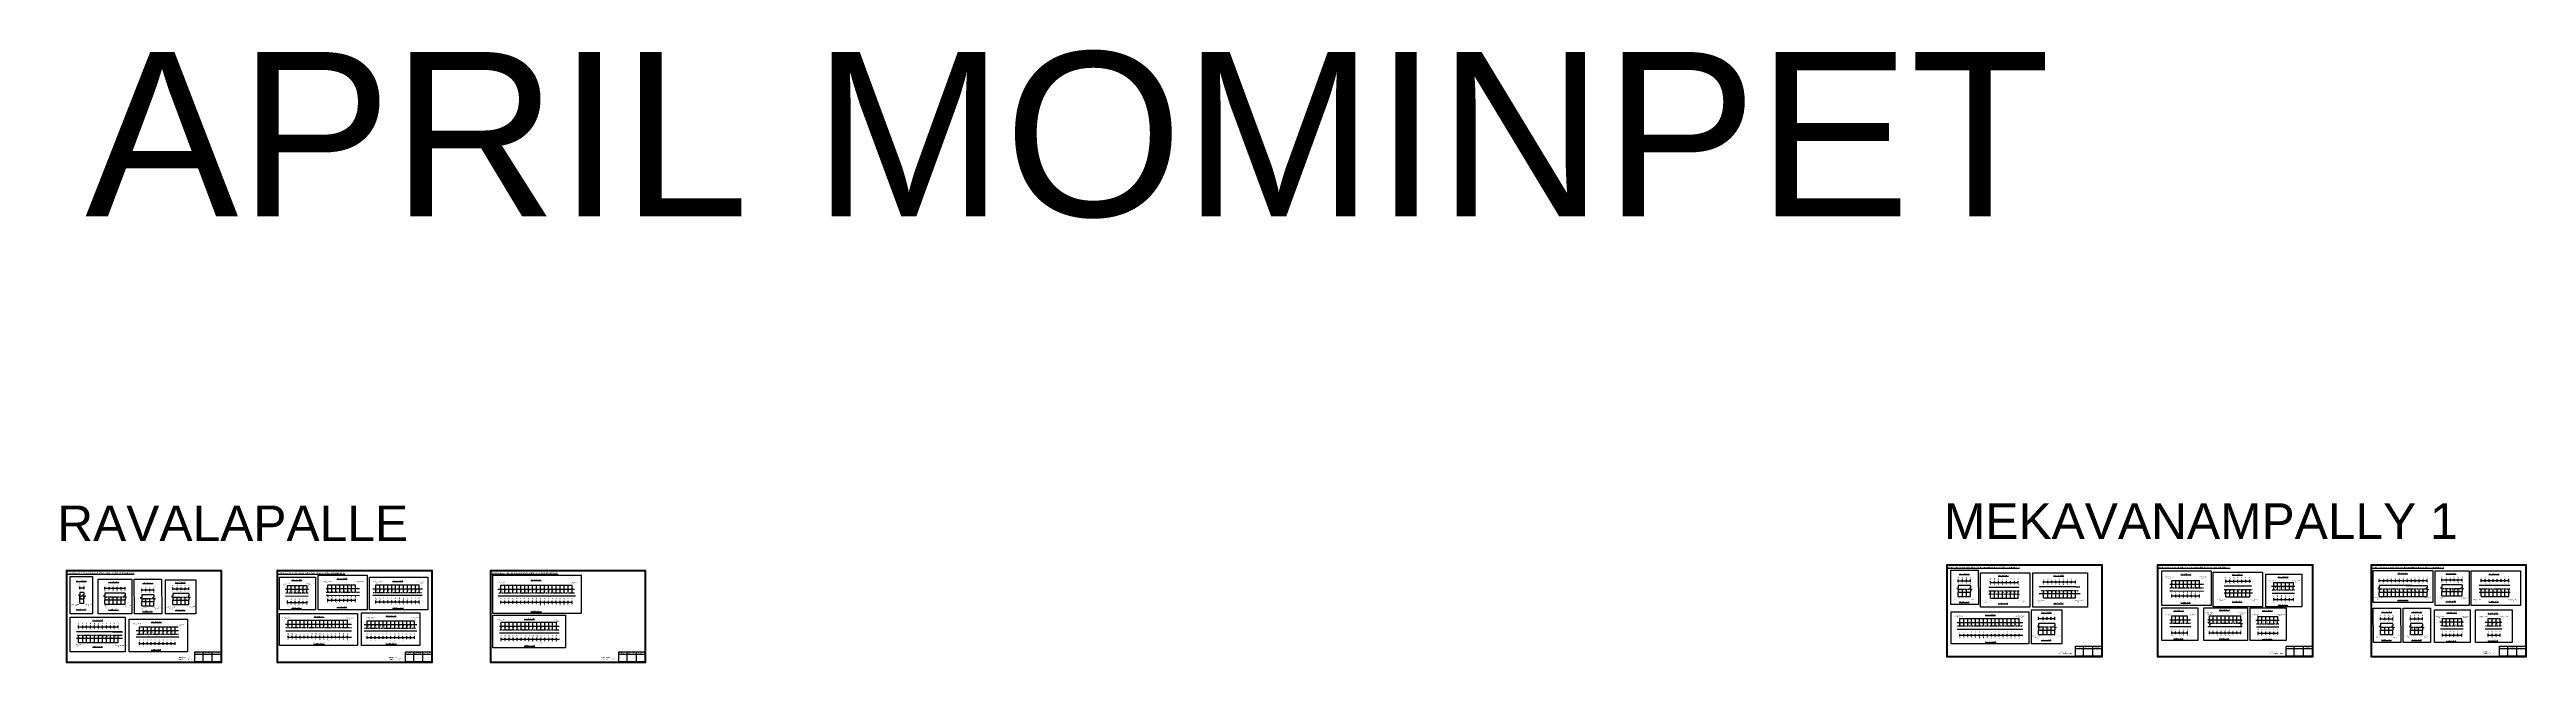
# Model space of a CAD drawing. Header units: inches. Extents: x -117 to 51867, y -12715 to 3423.
# Drawn here: x -30 to 8501, y -30 to 2118 of the extents above; entities that cross this region are included whole.
import ezdxf

# ---------------------------------------------------------------- set-up
doc = ezdxf.new("R2010")
doc.units = ezdxf.units.IN
doc.header["$MEASUREMENT"] = 0
doc.linetypes.add('DASHED2', pattern=[0.375, 0.25, -0.125])
doc.layers.add('PDF_Geometry', color=7, linetype='Continuous')
doc.layers.add('PDF_Text', color=5, linetype='Continuous')
doc.styles.add('PDF Arial', font='arial.ttf')
doc.styles.get("Standard").update_dxf_attribs({"font": 'arial.ttf'})

msp = doc.modelspace()

# ---------------------------------------------------------------- linework, layer by layer
at = {"color": 217, "true_color": 0x93278f}
for p, q in [((74.1, 260.7), (74.1, 269.2)), ((74.1, 265), (88.7, 265)), ((88.7, 260.7), (88.7, 269.2)), ((160.3, 258.9), (160.3, 267.5)), ((160.3, 263.2), (230.1, 263.2)), ((175.7, 258.9), (175.7, 267.5)), ((189.3, 258.9), (189.3, 267.5)), ((202.9, 258.9), (202.9, 267.5)), ((216.5, 258.9), (216.5, 267.5)), ((230.1, 258.9), (230.1, 267.5)), ((287.4, 253.2), (287.4, 261.8)), ((287.4, 257.5), (329.2, 257.5)), ((302, 253.2), (302, 261.8)), ((315.6, 253.2), (315.6, 261.8)), ((329.2, 253.2), (329.2, 261.8)), ((394.1, 257.6), (394.1, 266.2)), ((394.1, 261.9), (450.3, 261.9)), ((409.5, 257.6), (409.5, 266.2)), ((423.1, 257.6), (423.1, 266.2)), ((436.7, 257.6), (436.7, 266.2)), ((450.3, 257.6), (450.3, 266.2)), ((6543.8, 285.1), (6543.8, 293.7)), ((6543.8, 289.4), (6585.6, 289.4)), ((6558.4, 285.1), (6558.4, 293.7)), ((6572, 285.1), (6572, 293.7)), ((6585.6, 285.1), (6585.6, 293.7)), ((6655, 279.3), (6655, 287.8)), ((6655, 283.5), (6750.4, 283.6)), ((6668.6, 279.3), (6668.6, 287.8)), ((6682.2, 279.3), (6682.2, 287.8)), ((6695.8, 279.3), (6695.8, 287.8)), ((6709.6, 279.3), (6709.6, 287.8)), ((6723.2, 279.3), (6723.2, 287.8)), ((6736.8, 279.3), (6736.8, 287.8)), ((6750.4, 279.3), (6750.4, 287.8)), ((6837.3, 280.8), (6837.3, 289.4)), ((6837.3, 285.1), (6947.2, 285.1)), ((6852, 280.8), (6852, 289.4)), ((6865.6, 280.8), (6865.6, 289.4)), ((6879.2, 280.8), (6879.2, 289.4)), ((6892.8, 280.8), (6892.8, 289.4)), ((6906.4, 280.8), (6906.4, 289.4)), ((6920, 280.8), (6920, 289.4)), ((6933.6, 280.8), (6933.6, 289.4)), ((6947.2, 280.8), (6947.2, 289.4)), ((7465.4, 283.5), (7465.4, 292)), ((7465.4, 287.8), (7551.8, 287.5)), ((7479, 283.5), (7479, 292)), ((7492.6, 283.5), (7492.6, 292)), ((7506.2, 283.5), (7506.2, 292)), ((7520.1, 283.5), (7520.1, 292)), ((7533.7, 283.5), (7533.7, 292)), ((7547.3, 283.5), (7547.3, 292)), ((7993.5, 285.5), (7993.5, 294.1)), ((7993.5, 289.8), (8158.5, 289.8)), ((8008.9, 285.5), (8008.9, 294.1)), ((8022.5, 285.5), (8022.5, 294.1)), ((8036.1, 285.5), (8036.1, 294.1)), ((8049.7, 285.5), (8049.7, 294.1)), ((8063.3, 285.5), (8063.3, 294.1)), ((8076.9, 285.5), (8076.9, 294.1)), ((8090.5, 285.5), (8090.5, 294.1)), ((8104.1, 285.5), (8104.1, 294.1)), ((8117.7, 285.5), (8117.7, 294.1)), ((8131.3, 285.5), (8131.3, 294.1)), ((8144.9, 285.5), (8144.9, 294.1)), ((8158.5, 285.5), (8158.5, 294.1)), ((8209.4, 287.7), (8209.4, 296.2)), ((8209.4, 291.9), (8279.2, 291.9)), ((8224.8, 287.7), (8224.8, 296.2)), ((8238.4, 287.7), (8238.4, 296.2)), ((8252, 287.7), (8252, 296.2)), ((8265.6, 287.7), (8265.6, 296.2)), ((8279.2, 287.7), (8279.2, 296.2)), ((8344.6, 285.6), (8344.6, 294.2)), ((8344.6, 289.9), (8440.1, 290)), ((8358.2, 285.6), (8358.2, 294.2)), ((8371.8, 285.6), (8371.8, 294.2)), ((8385.4, 285.6), (8385.4, 294.2)), ((8399.3, 285.6), (8399.3, 294.2)), ((8412.9, 285.6), (8412.9, 294.2)), ((8426.5, 285.6), (8426.5, 294.2)), ((8440.1, 285.6), (8440.1, 294.2)), ((789.8, 210.9), (789.8, 219.5)), ((789.8, 214.8), (856.7, 214.8)), ((802.3, 210.6), (802.3, 219.1)), ((815.9, 210.6), (815.9, 219.1)), ((829.5, 210.6), (829.5, 219.1)), ((843.1, 210.6), (843.1, 219.1)), ((856.7, 210.6), (856.7, 219.1)), ((928.6, 218.2), (928.6, 226.8)), ((928.6, 222.5), (1024, 222.6)), ((942.2, 218.2), (942.2, 226.8)), ((955.8, 218.2), (955.8, 226.8)), ((969.4, 218.2), (969.4, 226.8)), ((983.2, 218.2), (983.2, 226.8)), ((996.8, 218.2), (996.8, 226.8)), ((1010.4, 218.2), (1010.4, 226.8)), ((1024, 218.2), (1024, 226.8)), ((1093.9, 212.4), (1093.9, 221)), ((1093.9, 216.7), (1243.5, 216.7)), ((1107.5, 212.4), (1107.5, 221)), ((1121.1, 212.4), (1121.1, 221)), ((1134.7, 212.4), (1134.7, 221)), ((1148.3, 212.4), (1148.3, 221)), ((1161.9, 212.4), (1161.9, 221)), ((1175.5, 212.4), (1175.5, 221)), ((1189.1, 212.4), (1189.1, 221)), ((1202.7, 212.4), (1202.7, 221)), ((1216.3, 212.4), (1216.3, 221)), ((1229.9, 212.4), (1229.9, 221)), ((1243.5, 212.4), (1243.5, 221)), ((1524.8, 211.2), (1524.8, 219.8)), ((1524.8, 215.5), (1769.6, 215.6)), ((1538.4, 211.2), (1538.4, 219.8)), ((1552, 211.2), (1552, 219.8)), ((1565.6, 211.2), (1565.6, 219.8)), ((1579.2, 211.2), (1579.2, 219.8)), ((1592.8, 211.2), (1592.8, 219.8)), ((1606.4, 211.2), (1606.4, 219.8)), ((1620, 211.2), (1620, 219.8)), ((1633.6, 211.2), (1633.6, 219.8)), ((1647.2, 211.2), (1647.2, 219.8)), ((1660.8, 211.2), (1660.8, 219.8)), ((1674.4, 211.2), (1674.4, 219.8)), ((1688, 211.2), (1688, 219.8)), ((1701.6, 211.2), (1701.6, 219.8)), ((1715.2, 211.2), (1715.2, 219.8)), ((1728.8, 211.2), (1728.8, 219.8)), ((1742.4, 211.2), (1742.4, 219.8)), ((1756, 211.2), (1756, 219.8)), ((1769.6, 211.2), (1769.6, 219.8)), ((7278.8, 233.2), (7278.8, 241.7)), ((7278.8, 237.4), (7374.2, 237.5)), ((7292.4, 233.2), (7292.4, 241.7)), ((7306, 233.2), (7306, 241.7)), ((7319.6, 233.2), (7319.6, 241.7)), ((7333.4, 233.2), (7333.4, 241.7)), ((7347, 233.2), (7347, 241.7)), ((7360.6, 233.2), (7360.6, 241.7)), ((7374.2, 233.2), (7374.2, 241.7)), ((7630.9, 221), (7630.9, 229.6)), ((7630.9, 224.9), (7697.8, 224.9)), ((7643.4, 220.7), (7643.4, 229.2)), ((7657, 220.7), (7657, 229.2)), ((7670.6, 220.7), (7670.6, 229.2)), ((7684.2, 220.7), (7684.2, 229.2)), ((7697.8, 220.7), (7697.8, 229.2)), ((69.6, 126.5), (69.6, 135.1)), ((69.6, 130.8), (206.8, 130.9)), ((84.2, 126.5), (84.2, 135.1)), ((97.8, 126.5), (97.8, 135.1)), ((111.4, 126.5), (111.4, 135.1)), ((125, 126.5), (125, 135.1)), ((138.6, 126.5), (138.6, 135.1)), ((152.2, 126.5), (152.2, 135.1)), ((165.8, 126.5), (165.8, 135.1)), ((179.4, 126.5), (179.4, 135.1)), ((193, 126.5), (193, 135.1)), ((206.8, 126.9), (206.8, 135.4)), ((792, 91), (792, 99.6)), ((792.1, 95.3), (1009.7, 95.3)), ((805.7, 91), (805.7, 99.6)), ((819.3, 91), (819.3, 99.6)), ((832.9, 91), (832.9, 99.6)), ((846.5, 91), (846.5, 99.6)), ((860.1, 91), (860.1, 99.6)), ((873.7, 91), (873.7, 99.6)), ((887.3, 91), (887.3, 99.6)), ((900.9, 91), (900.9, 99.6)), ((914.5, 91), (914.5, 99.6)), ((928.1, 91), (928.1, 99.6)), ((941.7, 91), (941.7, 99.6)), ((955.3, 91), (955.3, 99.6)), ((968.9, 91), (968.9, 99.6)), ((982.5, 91), (982.5, 99.6)), ((996.1, 91), (996.1, 99.6)), ((1064.1, 89.5), (1064.1, 98.1)), ((1064.1, 93.8), (1227.3, 93.8)), ((1077.7, 89.5), (1077.7, 98.1)), ((1091.3, 89.5), (1091.3, 98.1)), ((1104.9, 89.5), (1104.9, 98.1)), ((1118.5, 89.5), (1118.5, 98.1)), ((1132.1, 89.5), (1132.1, 98.1)), ((1145.7, 89.5), (1145.7, 98.1)), ((1159.3, 89.5), (1159.3, 98.1)), ((1172.9, 89.5), (1172.9, 98.1)), ((1186.5, 89.5), (1186.5, 98.1)), ((1200.1, 89.5), (1200.1, 98.1)), ((1213.7, 89.5), (1213.7, 98.1)), ((1227.3, 89.5), (1227.3, 98.1)), ((1525.8, 84), (1525.8, 92.6)), ((1525.8, 88.3), (1726.8, 88.4)), ((1539.5, 84), (1539.5, 92.6)), ((1553.1, 84), (1553.1, 92.6)), ((1566.7, 84), (1566.7, 92.6)), ((1580.3, 84), (1580.3, 92.6)), ((1593.9, 84), (1593.9, 92.6)), ((1607.5, 84), (1607.5, 92.6)), ((1621.1, 84), (1621.1, 92.6)), ((1634.7, 84), (1634.7, 92.6)), ((1648.3, 84), (1648.3, 92.6)), ((1661.9, 84), (1661.9, 92.6)), ((1675.5, 84), (1675.5, 92.6)), ((1689.1, 84), (1689.1, 92.6)), ((1702.7, 84), (1702.7, 92.6)), ((1716.3, 84), (1716.3, 92.6)), ((6548.8, 97), (6548.8, 105.6)), ((6548.9, 101.3), (6766.5, 101.3)), ((6562.5, 97), (6562.5, 105.6)), ((6576.1, 97), (6576.1, 105.6)), ((6589.7, 97), (6589.7, 105.6)), ((6603.3, 97), (6603.3, 105.6)), ((6616.9, 97), (6616.9, 105.6)), ((6630.5, 97), (6630.5, 105.6)), ((6644.1, 97), (6644.1, 105.6)), ((6657.7, 97), (6657.7, 105.6)), ((6671.3, 97), (6671.3, 105.6)), ((6684.9, 97), (6684.9, 105.6)), ((6698.5, 97), (6698.5, 105.6)), ((6712.1, 97), (6712.1, 105.6)), ((6725.7, 97), (6725.7, 105.6)), ((6739.3, 97), (6739.3, 105.6)), ((6752.9, 97), (6752.9, 105.6)), ((6820.5, 154.7), (6820.5, 163.3)), ((6820.5, 159), (6876.7, 159)), ((6835.9, 154.7), (6835.9, 163.3)), ((6849.5, 154.7), (6849.5, 163.3)), ((6863.1, 154.7), (6863.1, 163.3)), ((6876.7, 154.7), (6876.7, 163.3)), ((7279.3, 106.2), (7279.3, 114.7)), ((7279.3, 110.4), (7333.1, 110.4)), ((7292.3, 106.2), (7292.3, 114.7)), ((7305.9, 106.2), (7305.9, 114.7)), ((7319.5, 106.2), (7319.5, 114.7)), ((7333.1, 106.2), (7333.1, 114.7)), ((7408.4, 106.2), (7408.4, 114.7)), ((7408.4, 110.4), (7517.2, 110.4)), ((7422, 106.2), (7422, 114.7)), ((7435.6, 106.2), (7435.6, 114.7)), ((7449.2, 106.2), (7449.2, 114.7)), ((7462.8, 106.2), (7462.8, 114.7)), ((7476.4, 106.2), (7476.4, 114.7)), ((7490, 106.2), (7490, 114.7)), ((7503.6, 106.2), (7503.6, 114.7)), ((7517.2, 106.2), (7517.2, 114.7)), ((7576.8, 104.7), (7576.8, 113.2)), ((7576.8, 108.6), (7643.8, 108.6)), ((7589.4, 104.3), (7589.4, 112.8)), ((7603, 104.3), (7603, 112.8)), ((7616.6, 104.3), (7616.6, 112.8)), ((7630.2, 104.3), (7630.2, 112.8)), ((7643.8, 104.3), (7643.8, 112.8)), ((7998.4, 154.2), (7998.4, 162.8)), ((7998.4, 158.5), (8040.2, 158.5)), ((8013, 154.2), (8013, 162.8)), ((8026.6, 154.2), (8026.6, 162.8)), ((8040.2, 154.2), (8040.2, 162.8)), ((8101, 154.2), (8101, 162.8)), ((8101, 158.5), (8142.8, 158.5)), ((8115.6, 154.2), (8115.6, 162.8)), ((8129.2, 154.2), (8129.2, 162.8)), ((8142.8, 154.2), (8142.8, 162.8)), ((8211, 97.9), (8211, 106.4)), ((8211, 101.8), (8277.9, 101.8)), ((8223.5, 97.5), (8223.5, 106.1)), ((8237.1, 97.5), (8237.1, 106.1)), ((8250.7, 97.5), (8250.7, 106.1)), ((8264.3, 97.5), (8264.3, 106.1)), ((8277.9, 97.5), (8277.9, 106.1)), ((8368.7, 97.5), (8368.7, 106.1)), ((8368.7, 101.8), (8409.5, 101.8)), ((8382.3, 97.5), (8382.3, 106.1)), ((8395.9, 97.5), (8395.9, 106.1)), ((8409.5, 97.5), (8409.5, 106.1)), ((279.7, 68.8), (279.7, 77.4)), ((279.7, 73.1), (402.1, 73.1)), ((293.3, 68.8), (293.3, 77.4)), ((306.9, 68.8), (306.9, 77.4)), ((320.5, 68.8), (320.5, 77.4)), ((334.1, 68.8), (334.1, 77.4)), ((347.7, 68.8), (347.7, 77.4)), ((361.3, 68.8), (361.3, 77.4)), ((374.9, 68.8), (374.9, 77.4)), ((388.5, 68.8), (388.5, 77.4)), ((402.1, 68.8), (402.1, 77.4))]:
    msp.add_line(p, q, dxfattribs=at)
for p, q in [((862, 259.1), (781, 259.1)), ((789.8, 247.6), (789.8, 273.1)), ((802.3, 247.5), (802.3, 272.8)), ((815.9, 247.4), (815.9, 272.8)), ((829.5, 247.5), (829.5, 272.8)), ((843.1, 247.3), (843.1, 272.8)), ((856.5, 247.3), (856.7, 272.8)), ((1037.6, 261.8), (922.2, 261.8)), ((928.6, 249.9), (928.6, 275.5)), ((942.2, 249.9), (942.2, 275.5)), ((955.8, 249.9), (955.8, 275.5)), ((969.4, 249.9), (969.4, 275.5)), ((983.2, 249.9), (983.2, 275.5)), ((996.8, 249.9), (996.8, 275.5)), ((1010.4, 249.9), (1010.4, 275.5)), ((1024, 249.9), (1024, 275.5)), ((1083, 261), (1254.4, 261)), ((1093.9, 249.1), (1093.9, 274.7)), ((1107.5, 249.1), (1107.5, 274.7)), ((1121.1, 249.1), (1121.1, 274.7)), ((1134.7, 249.1), (1134.7, 274.7)), ((1148.3, 249.1), (1148.3, 274.7)), ((1161.9, 249.1), (1161.9, 274.7)), ((1175.5, 249.1), (1175.5, 274.7)), ((1189.1, 249.1), (1189.1, 274.7)), ((1202.7, 249.1), (1202.7, 274.7)), ((1216.3, 249.1), (1216.3, 274.7)), ((1229.9, 249.1), (1229.9, 274.7)), ((1243.5, 249.1), (1243.5, 274.7)), ((1514.3, 259.8), (1778.4, 259.8)), ((1524.8, 247.9), (1524.8, 273.5)), ((1538.4, 247.9), (1538.4, 273.5)), ((1552, 247.9), (1552, 273.5)), ((1565.6, 247.9), (1565.6, 273.5)), ((1579.2, 247.9), (1579.2, 273.5)), ((1592.8, 247.9), (1592.8, 273.5)), ((1606.4, 247.9), (1606.4, 273.5)), ((1620, 247.9), (1620, 273.5)), ((1633.6, 247.9), (1633.6, 273.5)), ((1647.2, 247.9), (1647.2, 273.5)), ((1660.8, 247.9), (1660.8, 273.5)), ((1674.4, 247.9), (1674.4, 273.5)), ((1688, 247.9), (1688, 273.5)), ((1701.6, 247.9), (1701.6, 273.5)), ((1715.2, 247.9), (1715.2, 273.5)), ((1728.8, 247.9), (1728.8, 273.5)), ((1742.4, 247.9), (1742.4, 273.5)), ((1756, 247.9), (1756, 273.5)), ((1769.6, 247.9), (1769.6, 273.5)), ((6585.6, 272.4), (6543.8, 272.4)), ((6558.4, 235), (6558.4, 260.5)), ((6572, 235), (6572, 260.5)), ((6753.3, 266.5), (6648.5, 266.5)), ((6948.8, 268.1), (6822.2, 268.3)), ((6837.3, 230.7), (6837.3, 256.2)), ((6852, 230.7), (6852, 256.2)), ((6865.6, 230.7), (6865.6, 256.2)), ((6879.2, 230.7), (6879.2, 256.2)), ((6892.8, 230.7), (6892.8, 256.2)), ((6906.4, 230.7), (6906.4, 256.2)), ((6920, 230.7), (6920, 256.2)), ((6933.6, 230.7), (6933.6, 256.2)), ((6947.2, 230.7), (6947.2, 256.2)), ((6948.8, 268.1), (6962.7, 268.1)), ((7387.8, 276.7), (7272.4, 276.7)), ((7278.8, 264.9), (7278.8, 290.4)), ((7292.4, 264.9), (7292.4, 290.4)), ((7306, 264.9), (7306, 290.4)), ((7319.6, 264.9), (7319.6, 290.4)), ((7333.4, 264.9), (7333.4, 290.4)), ((7347, 264.9), (7347, 290.4)), ((7360.6, 264.9), (7360.6, 290.4)), ((7374.2, 264.9), (7374.2, 290.4)), ((7554, 270.8), (7459, 270.8)), ((7465.4, 233.3), (7465.4, 258.9)), ((7479, 233.3), (7479, 258.9)), ((7492.6, 233.3), (7492.6, 258.9)), ((7506.2, 233.3), (7506.2, 258.9)), ((7520.1, 233.3), (7520.1, 258.9)), ((7533.7, 233.3), (7533.7, 258.9)), ((7547.3, 233.3), (7547.3, 258.9)), ((7703, 269.2), (7622.1, 269.2)), ((7630.9, 257.7), (7630.9, 283.2)), ((7643.4, 257.6), (7643.4, 282.9)), ((7657, 257.6), (7657, 282.9)), ((7670.6, 257.6), (7670.6, 282.9)), ((7684.2, 257.4), (7684.2, 282.9)), ((7697.5, 257.4), (7697.8, 282.9)), ((8105.3, 272.8), (7993.5, 272.8)), ((8008.9, 235.4), (8008.9, 260.9)), ((8022.5, 235.4), (8022.5, 260.9)), ((8036.1, 235.4), (8036.1, 260.9)), ((8049.7, 235.4), (8049.7, 260.9)), ((8063.3, 235.4), (8063.3, 260.9)), ((8076.9, 235.4), (8076.9, 260.9)), ((8087.8, 272.8), (8158.5, 272.8)), ((8090.5, 235.4), (8090.5, 260.9)), ((8104.1, 235.4), (8104.1, 260.9)), ((8117.7, 235.4), (8117.7, 260.9)), ((8131.3, 235.4), (8131.3, 260.9)), ((8144.9, 235.4), (8144.9, 260.9)), ((8279.2, 275), (8209.4, 275)), ((8224.8, 237.5), (8224.8, 263.1)), ((8238.4, 237.5), (8238.4, 263.1)), ((8252, 237.5), (8252, 263.1)), ((8265.6, 237.5), (8265.6, 263.1)), ((8443, 272.9), (8338.2, 272.9)), ((8344.6, 235.5), (8344.6, 261)), ((8358.2, 235.5), (8358.2, 261)), ((8371.8, 235.5), (8371.8, 261)), ((8385.4, 235.5), (8385.4, 261)), ((8399.3, 235.5), (8399.3, 261)), ((8412.9, 235.5), (8412.9, 261)), ((8426.5, 235.5), (8426.5, 261)), ((8440.1, 235.5), (8440.1, 261)), ((88.5, 249.3), (73.9, 249.3)), ((73.9, 211.9), (73.9, 237.4)), ((73.9, 226.6), (88.5, 226.6)), ((88.5, 211.9), (88.5, 237.4)), ((230.1, 246.2), (160.3, 246.2)), ((160.3, 223.5), (230.1, 223.5)), ((160.3, 208.8), (160.3, 223.5)), ((175.7, 208.8), (175.7, 234.3)), ((189.3, 208.8), (189.3, 234.3)), ((202.9, 208.8), (202.9, 234.3)), ((216.5, 208.8), (216.5, 234.3)), ((230.1, 208.8), (230.1, 223.5)), ((329.2, 240.5), (287.4, 240.5)), ((287.4, 217.8), (312.9, 217.8)), ((287.4, 203.1), (287.4, 217.8)), ((302, 203.1), (302, 228.6)), ((312.9, 217.8), (329.2, 217.8)), ((315.6, 203.1), (315.6, 228.6)), ((329.2, 203.1), (329.2, 217.8)), ((450.3, 244.9), (394.1, 244.9)), ((394.1, 222.2), (450.3, 222.2)), ((394.1, 207.5), (394.1, 222.2)), ((409.5, 207.5), (409.5, 233)), ((423.1, 207.5), (423.1, 233)), ((436.7, 207.5), (436.7, 233)), ((450.3, 207.5), (450.3, 222.2)), ((783.2, 236.9), (861, 236.5)), ((922.2, 239.1), (930.2, 239.1)), ((930.2, 239.1), (1037.6, 238.8)), ((1253.7, 238.8), (1083, 238.8)), ((1515, 237.1), (1781, 237.1)), ((6543.8, 249.7), (6569.3, 249.7)), ((6543.8, 235), (6543.8, 249.7)), ((6569.3, 249.7), (6585.6, 249.7)), ((6585.6, 235), (6585.6, 249.7)), ((6648.5, 243.9), (6656.6, 243.9)), ((6655, 229.1), (6655, 254.7)), ((6656.6, 243.9), (6754.9, 243.6)), ((6668.6, 229.1), (6668.6, 254.7)), ((6682.2, 229.1), (6682.2, 254.7)), ((6695.8, 229.1), (6695.8, 254.7)), ((6709.6, 229.1), (6709.6, 254.7)), ((6723.2, 229.1), (6723.2, 254.7)), ((6736.8, 229.1), (6736.8, 254.7)), ((6750.4, 229.1), (6750.4, 254.7)), ((6822.8, 245.4), (6948.8, 245.4)), ((6948.8, 245.4), (6963, 245.4)), ((7272.4, 254.1), (7280.4, 254.1)), ((7280.4, 254.1), (7387.8, 253.8)), ((7624.3, 247), (7702, 246.6)), ((7993.5, 250.1), (8158.5, 250.1)), ((7993.5, 235.4), (7993.5, 250.1)), ((8158.5, 235.4), (8158.5, 250.1)), ((8209.4, 252.3), (8279.2, 252.3)), ((8209.4, 237.5), (8209.4, 252.3)), ((8279.2, 237.5), (8279.2, 252.3)), ((8338.2, 250.2), (8346.3, 250.2)), ((8346.3, 250.2), (8444.6, 250)), ((220.3, 113.8), (63, 113.8)), ((63, 91.1), (95.2, 91.1)), ((69.6, 76.4), (69.6, 101.9)), ((84.2, 76.4), (84.2, 101.9)), ((95.2, 91.1), (221, 91.1)), ((97.8, 76.4), (97.8, 101.9)), ((111.4, 76.4), (111.4, 101.9)), ((125, 76.4), (125, 101.9)), ((138.6, 76.4), (138.6, 101.9)), ((152.2, 76.4), (152.2, 101.9)), ((165.8, 76.4), (165.8, 101.9)), ((179.4, 76.4), (179.4, 101.9)), ((186.3, 113.8), (221.5, 113.8)), ((193, 76.4), (193, 101.9)), ((206.6, 76.4), (206.6, 101.9)), ((268.8, 117.4), (413.6, 117.4)), ((415, 95.2), (268.8, 95.2)), ((279.7, 105.5), (279.7, 131.1)), ((293.3, 105.5), (293.3, 131.1)), ((306.9, 105.5), (306.9, 131.1)), ((320.5, 105.5), (320.5, 131.1)), ((334.1, 105.5), (334.1, 131.1)), ((347.7, 105.5), (347.7, 131.1)), ((361.3, 105.5), (361.3, 131.1)), ((374.9, 105.5), (374.9, 131.1)), ((388.5, 105.5), (388.5, 131.1)), ((402.1, 105.5), (402.1, 131.1)), ((782.9, 139.6), (1009.7, 139.6)), ((783.4, 116.9), (1009.7, 116.9)), ((792.1, 127.7), (792.1, 153.2)), ((805.7, 127.7), (805.7, 153.2)), ((819.3, 127.7), (819.3, 153.2)), ((832.9, 127.7), (832.9, 153.2)), ((846.5, 127.7), (846.5, 153.2)), ((860.1, 127.7), (860.1, 153.2)), ((873.7, 127.7), (873.7, 153.2)), ((887.3, 127.7), (887.3, 153.2)), ((900.9, 127.7), (900.9, 153.2)), ((914.5, 127.7), (914.5, 153.2)), ((928.1, 127.7), (928.1, 153.2)), ((941.7, 127.7), (941.7, 153.2)), ((955.3, 127.7), (955.3, 153.2)), ((968.9, 127.7), (968.9, 153.2)), ((982.5, 127.7), (982.5, 153.2)), ((996.1, 127.7), (996.1, 153.2)), ((1053.2, 138.1), (1235.1, 138.1)), ((1235.1, 115.9), (1053.2, 115.9)), ((1064.1, 126.2), (1064.1, 151.7)), ((1077.7, 126.2), (1077.7, 151.7)), ((1091.3, 126.2), (1091.3, 151.7)), ((1104.9, 126.2), (1104.9, 151.7)), ((1118.5, 126.2), (1118.5, 151.7)), ((1132.1, 126.2), (1132.1, 151.7)), ((1145.7, 126.2), (1145.7, 151.7)), ((1159.3, 126.2), (1159.3, 151.7)), ((1172.9, 126.2), (1172.9, 151.7)), ((1186.5, 126.2), (1186.5, 151.7)), ((1200.1, 126.2), (1200.1, 151.7)), ((1213.7, 126.2), (1213.7, 151.7)), ((1227.3, 126.2), (1227.3, 151.7)), ((1519.2, 110), (1725.4, 109.9)), ((1519.3, 132.6), (1725.4, 132.6)), ((1525.9, 120.7), (1525.9, 146.3)), ((1539.5, 120.7), (1539.5, 146.3)), ((1553.1, 120.7), (1553.1, 146.3)), ((1566.7, 120.7), (1566.7, 146.3)), ((1580.3, 120.7), (1580.3, 146.3)), ((1593.9, 120.7), (1593.9, 146.3)), ((1607.5, 120.7), (1607.5, 146.3)), ((1621.1, 120.7), (1621.1, 146.3)), ((1634.7, 120.7), (1634.7, 146.3)), ((1648.3, 120.7), (1648.3, 146.3)), ((1661.9, 120.7), (1661.9, 146.3)), ((1675.5, 120.7), (1675.5, 146.3)), ((1689.1, 120.7), (1689.1, 146.3)), ((1702.7, 120.7), (1702.7, 146.3)), ((1716.3, 120.7), (1716.3, 146.3)), ((6539.7, 145.6), (6766.5, 145.6)), ((6540.2, 122.9), (6766.5, 122.9)), ((6548.9, 133.7), (6548.9, 159.2)), ((6562.5, 133.7), (6562.5, 159.2)), ((6576.1, 133.7), (6576.1, 159.2)), ((6589.7, 133.7), (6589.7, 159.2)), ((6603.3, 133.7), (6603.3, 159.2)), ((6616.9, 133.7), (6616.9, 159.2)), ((6630.5, 133.7), (6630.5, 159.2)), ((6644.1, 133.7), (6644.1, 159.2)), ((6657.7, 133.7), (6657.7, 159.2)), ((6671.3, 133.7), (6671.3, 159.2)), ((6684.9, 133.7), (6684.9, 159.2)), ((6698.5, 133.7), (6698.5, 159.2)), ((6712.1, 133.7), (6712.1, 159.2)), ((6725.7, 133.7), (6725.7, 159.2)), ((6739.3, 133.7), (6739.3, 159.2)), ((6752.9, 133.7), (6752.9, 159.2)), ((6876.7, 142), (6820.5, 142)), ((6820.5, 119.3), (6876.7, 119.3)), ((6820.5, 104.6), (6820.5, 119.3)), ((6835.9, 104.6), (6835.9, 130.1)), ((6849.5, 104.6), (6849.5, 130.1)), ((6863.1, 104.6), (6863.1, 130.1)), ((6876.7, 104.6), (6876.7, 119.3)), ((7272, 154.7), (7344, 154.7)), ((7272, 132.1), (7345, 132.1)), ((7279.3, 142.9), (7279.3, 168.4)), ((7292.3, 142.9), (7292.3, 168.4)), ((7305.9, 142.9), (7305.9, 168.4)), ((7319.5, 142.9), (7319.5, 168.4)), ((7333.1, 142.9), (7333.1, 168.4)), ((7403.5, 154.7), (7521.1, 154.8)), ((7403.6, 132.1), (7521.4, 132.1)), ((7408.4, 154.7), (7408.4, 168.4)), ((7422, 142.9), (7422, 168.4)), ((7435.6, 142.9), (7435.6, 168.4)), ((7449.2, 142.9), (7449.2, 168.4)), ((7462.8, 142.9), (7462.8, 168.4)), ((7476.4, 142.9), (7476.4, 168.4)), ((7490, 142.9), (7490, 168.4)), ((7503.6, 142.9), (7503.6, 168.4)), ((7517.2, 154.7), (7517.2, 168.4)), ((7649, 152.8), (7568, 152.8)), ((7570.3, 130.6), (7648, 130.2)), ((7576.8, 141.3), (7576.8, 166.8)), ((7589.4, 141.2), (7589.4, 166.5)), ((7603, 141.2), (7603, 166.5)), ((7616.6, 141.2), (7616.6, 166.5)), ((7630.2, 141), (7630.2, 166.5)), ((7643.5, 141), (7643.8, 166.5)), ((8040.2, 141.5), (7998.4, 141.5)), ((7998.4, 118.8), (8023.9, 118.8)), ((7998.4, 104.1), (7998.4, 118.8)), ((8013, 104.1), (8013, 129.6)), ((8023.9, 118.8), (8040.2, 118.8)), ((8026.6, 104.1), (8026.6, 129.6)), ((8040.2, 104.1), (8040.2, 118.8)), ((8142.8, 141.5), (8101, 141.5)), ((8101, 118.8), (8126.5, 118.8)), ((8101, 104.1), (8101, 118.8)), ((8115.6, 104.1), (8115.6, 129.6)), ((8126.5, 118.8), (8142.8, 118.8)), ((8129.2, 104.1), (8129.2, 129.6)), ((8142.8, 104.1), (8142.8, 118.8)), ((8283.2, 146.1), (8202.2, 146.1)), ((8204.4, 123.9), (8282.2, 123.4)), ((8211, 134.5), (8211, 160)), ((8223.5, 134.4), (8223.5, 159.7)), ((8237.1, 134.4), (8237.1, 159.7)), ((8250.7, 134.5), (8250.7, 159.7)), ((8264.3, 134.2), (8264.3, 159.7)), ((8277.7, 134.2), (8277.9, 159.7)), ((8358.8, 146.1), (8415.3, 146.1)), ((8358.8, 123.4), (8415.5, 123.3)), ((8368.7, 134.2), (8368.7, 159.8)), ((8382.3, 134.2), (8382.3, 159.8)), ((8395.9, 134.2), (8395.9, 159.8)), ((8409.5, 134.2), (8409.5, 159.8))]:
    msp.add_line(p, q)
at = {"color": 5}
for p, q in [((789.8, 272.8), (856.7, 272.8)), ((928.6, 275.5), (1024, 275.5)), ((1093.9, 274.7), (1243.5, 274.7)), ((1524.8, 273.5), (1769.6, 273.5)), ((7278.8, 290.4), (7374.2, 290.4)), ((7630.9, 282.9), (7697.8, 282.9)), ((73.9, 211.9), (88.5, 211.9)), ((160.3, 208.8), (230.1, 208.8)), ((287.4, 203.1), (329.2, 203.1)), ((394.1, 207.5), (450.3, 207.5)), ((6543.8, 235), (6585.6, 235)), ((6655, 229.1), (6750.4, 229.1)), ((6837.3, 230.7), (6947.2, 230.7)), ((7465.4, 233.3), (7547.3, 233.4)), ((7993.5, 235.4), (8158.5, 235.4)), ((8209.4, 237.5), (8279.2, 237.5)), ((8344.6, 235.5), (8440.1, 235.5)), ((279.7, 131.1), (412.5, 131.1)), ((792.1, 153.2), (996.1, 153.2)), ((1064.1, 151.7), (1227.3, 151.7)), ((1525.9, 146.3), (1716.3, 146.3)), ((6548.9, 159.2), (6752.9, 159.2)), ((6820.5, 104.6), (6876.7, 104.6)), ((7279.3, 168.4), (7333.1, 168.4)), ((7408.4, 168.4), (7517.2, 168.4)), ((7576.8, 166.5), (7643.8, 166.5)), ((7998.4, 104.1), (8040.2, 104.1)), ((8101, 104.1), (8142.8, 104.1)), ((8211, 159.7), (8277.9, 159.7)), ((8368.7, 159.8), (8409.5, 159.8)), ((69.6, 76.4), (206.6, 76.4))]:
    msp.add_line(p, q, dxfattribs=at)
at = {"linetype": 'DASHED2', "ltscale": 15}
for p, q in [((6543.8, 260.5), (6585.6, 260.5)), ((6829.1, 256.2), (6957.7, 256.2)), ((7272.4, 264.9), (7387.8, 264.9)), ((7459, 258.9), (7555.7, 258.9)), ((7625, 257.8), (7703.3, 257.4)), ((7993.5, 260.9), (8158.5, 260.9)), ((8209.4, 263.1), (8279.2, 263.1)), ((8338.2, 261), (8443.6, 261)), ((73.9, 237.4), (88.5, 237.4)), ((160.3, 234.3), (230.1, 234.3)), ((287.4, 228.6), (329.2, 228.6)), ((394.1, 233), (450.3, 233)), ((783.9, 247.7), (862.2, 247.3)), ((922.2, 249.9), (1037.6, 249.9)), ((1084.3, 249.1), (1251.9, 249.1)), ((1517.2, 247.9), (1777.6, 247.9)), ((6648.5, 254.7), (6753.9, 254.7)), ((65, 101.9), (221.3, 101.9)), ((270.1, 105.5), (414.5, 105.5)), ((783.7, 127.7), (1009.7, 127.7)), ((1054.5, 126.2), (1230.9, 126.2)), ((1520.7, 120.7), (1723.9, 120.7)), ((6540.5, 133.7), (6766.5, 133.7)), ((6820.5, 130.1), (6876.7, 130.1)), ((7272, 142.9), (7344.5, 142.9)), ((7409.2, 142.9), (7517.2, 142.9)), ((7571, 141.4), (7649.3, 141)), ((7998.4, 129.6), (8040.2, 129.6)), ((8101, 129.6), (8142.8, 129.6)), ((8205.1, 134.6), (8283.4, 134.2)), ((8359, 134.2), (8415.3, 134.2))]:
    msp.add_line(p, q, dxfattribs=at)
for points in [[(41.3, 303.9), (118.3, 303.9), (118.3, 175.4), (41.3, 175.4)], [(137.2, 294.6), (253.5, 294.6), (253.5, 175.4), (137.2, 175.4)], [(261.9, 294.2), (356.1, 294.2), (356.4, 175.4), (262.2, 175.4)], [(369.2, 292.4), (474.4, 292.4), (474.4, 175.4), (369.2, 175.4)], [(762.1, 302.1), (885.9, 302.1), (885.9, 189.5), (762.1, 189.5)], [(894.7, 308.3), (1064.3, 308.3), (1064.3, 189.5), (894.7, 189.5)], [(1071.8, 302.1), (1273, 302.1), (1273, 189.5), (1071.8, 189.5)], [(1497.1, 308.3), (1800.6, 308.3), (1800.6, 176), (1497.1, 176)], [(6518.3, 326.1), (6612.5, 326.1), (6612.8, 207.3), (6518.6, 207.3)], [(6620.7, 316.6), (6790.3, 316.6), (6790.3, 197.8), (6620.7, 197.8)], [(6800.7, 316.6), (6988.3, 316.6), (6988.3, 197.8), (6800.7, 197.8)], [(7244.8, 323.2), (7414.5, 323.2), (7414.5, 204.4), (7244.8, 204.4)], [(7421.8, 318.4), (7591.4, 318.4), (7591.4, 199.6), (7421.8, 199.6)], [(7603.2, 312.3), (7727, 312.3), (7727, 199.6), (7603.2, 199.6)], [(7972.9, 325), (8177.5, 325), (8177.5, 214.5), (7972.9, 214.5)], [(8186.3, 323.4), (8302.7, 323.4), (8302.7, 204.2), (8186.3, 204.2)], [(8310.4, 323), (8480, 323), (8480, 204.2), (8310.4, 204.2)], [(762.1, 176), (1030.2, 176), (1030.2, 66.5), (762.1, 66.5)], [(1044, 179.2), (1245.2, 179.2), (1245.2, 66.5), (1044, 66.5)], [(6518.9, 182.1), (6787, 182.1), (6787, 72.5), (6518.9, 72.5)], [(6795.6, 189.6), (6900.8, 189.6), (6900.8, 72.5), (6795.6, 72.5)], [(7244.8, 195.9), (7368.6, 195.9), (7368.6, 83.2), (7244.8, 83.2)], [(7389.2, 195.9), (7540.1, 195.9), (7540.1, 83.2), (7389.2, 83.2)], [(7549.1, 195.9), (7672.9, 195.9), (7672.9, 83.2), (7549.1, 83.2)], [(7972.9, 195.2), (8067.1, 195.2), (8067.4, 76.4), (7973.2, 76.4)], [(8075.5, 195.2), (8169.8, 195.2), (8170, 76.4), (8075.8, 76.4)], [(8183.3, 189.1), (8307.1, 189.1), (8307.1, 76.4), (8183.3, 76.4)], [(8324.8, 189.1), (8451.5, 189.1), (8451.5, 76.4), (8324.8, 76.4)], [(41.3, 163.3), (230.2, 163.3), (230.2, 44.5), (41.3, 44.5)], [(243.9, 157.2), (445.2, 157.2), (445.2, 44.5), (243.9, 44.5)], [(1497.1, 170.2), (1747, 170.2), (1747, 57.8), (1497.1, 57.8)]]:
    msp.add_lwpolyline(points, close=True)
at = {"linetype": 'Continuous'}
for points in [[(6543.8, 272.4), (6543.8, 263.9), (6539, 262.2), (6548.5, 258.8), (6543.8, 257), (6543.8, 249.7)], [(6585.6, 272.3), (6585.6, 263.9), (6580.8, 262.1), (6590.3, 258.7), (6585.6, 257), (6585.6, 249.6)], [(7993.5, 272.8), (7993.5, 264.4), (7988.8, 262.7), (7998.2, 259.2), (7993.5, 257.5), (7993.5, 250.1)], [(8158.5, 272.8), (8158.5, 264.4), (8153.7, 262.7), (8163.2, 259.2), (8158.5, 257.5), (8158.5, 250.1)], [(8209.4, 275), (8209.4, 266.3), (8204.9, 264.7), (8213.9, 261.4), (8209.4, 259.8), (8209.4, 252.3)], [(8279.2, 275), (8279.2, 266.3), (8274.7, 264.7), (8283.7, 261.4), (8279.2, 259.8), (8279.2, 252.3)], [(73.9, 249.3), (73.9, 240.9), (69.2, 239.2), (78.7, 235.7), (73.9, 234), (73.9, 226.6)], [(88.5, 249.3), (88.5, 240.9), (83.8, 239.2), (93.3, 235.7), (88.5, 234), (88.5, 226.6)], [(160.3, 246.2), (160.3, 237.6), (155.8, 236), (164.8, 232.7), (160.3, 231), (160.3, 223.5)], [(230.1, 246.2), (230.1, 237.6), (225.6, 236), (234.6, 232.7), (230.1, 231), (230.1, 223.5)], [(287.4, 240.5), (287.4, 232.1), (282.6, 230.3), (292.1, 226.9), (287.4, 225.2), (287.4, 217.8)], [(329.2, 240.4), (329.2, 232), (324.4, 230.3), (333.9, 226.8), (329.2, 225.1), (329.2, 217.7)], [(394.1, 244.9), (394.1, 236.3), (389.6, 234.6), (398.6, 231.3), (394.1, 229.7), (394.1, 222.2)], [(450.3, 244.9), (450.3, 236.3), (445.8, 234.6), (454.8, 231.3), (450.3, 229.7), (450.3, 222.2)], [(450.3, 244.9), (450.3, 236.3), (445.8, 234.6), (454.8, 231.3), (450.3, 229.7), (450.3, 222.2)], [(6820.5, 142), (6820.5, 133.4), (6816, 131.8), (6825, 128.5), (6820.5, 126.8), (6820.5, 119.3)], [(6876.7, 142), (6876.7, 133.4), (6872.2, 131.8), (6881.2, 128.5), (6876.7, 126.8), (6876.7, 119.3)], [(6876.7, 142), (6876.7, 133.4), (6872.2, 131.8), (6881.2, 128.5), (6876.7, 126.8), (6876.7, 119.3)], [(7408.4, 155), (7408.4, 146.6), (7403.7, 144.9), (7413.2, 141.4), (7408.4, 139.7), (7408.4, 132.3)], [(7517.2, 154.7), (7517.2, 146.3), (7512.5, 144.6), (7522, 141.1), (7517.2, 139.4), (7517.2, 132.1)], [(7998.4, 141.5), (7998.4, 133.1), (7993.6, 131.4), (8003.1, 127.9), (7998.4, 126.2), (7998.4, 118.8)], [(8040.2, 141.4), (8040.2, 133), (8035.4, 131.3), (8044.9, 127.8), (8040.2, 126.1), (8040.2, 118.7)], [(8101, 141.5), (8101, 133.1), (8096.2, 131.4), (8105.7, 127.9), (8101, 126.2), (8101, 118.8)], [(8142.8, 141.4), (8142.8, 133), (8138.1, 131.3), (8147.6, 127.8), (8142.8, 126.1), (8142.8, 118.7)]]:
    msp.add_lwpolyline(points, dxfattribs=at)
msp.add_lwpolyline([(7459, 248.1), (7467.1, 248.1), (7556.9, 247.6)])
msp.add_arc((0, 0), 30, 0, 0)
at = {"layer": 'PDF_Geometry'}
for points in [[(6503.6, 344.1), (6503.6, 27.4), (7040, 27.4), (7040, 344.1)], [(6505.9, 341.8), (6505.9, 29.8), (7037.6, 29.8), (7037.6, 341.8)], [(7229.1, 344.1), (7229.1, 27.4), (7765.5, 27.4), (7765.5, 344.1)], [(7231.4, 341.8), (7231.4, 29.8), (7763.1, 29.8), (7763.1, 341.8)], [(7964, 344.1), (7964, 27.4), (8500.5, 27.4), (8500.5, 344.1)], [(7966.4, 341.8), (7966.4, 29.8), (8498.1, 29.8), (8498.1, 341.8)], [(27, 324.4), (27, 7.7), (563.5, 7.7), (563.5, 324.4)], [(29.3, 322.1), (29.3, 10.1), (561.1, 10.1), (561.1, 322.1)], [(752.5, 324.4), (752.5, 7.7), (1289, 7.7), (1289, 324.4)], [(754.8, 322.1), (754.8, 10.1), (1286.6, 10.1), (1286.6, 322.1)], [(1487.5, 324.4), (1487.5, 7.7), (2024, 7.7), (2024, 324.4)], [(1489.8, 322.1), (1489.8, 10.1), (2021.5, 10.1), (2021.5, 322.1)]]:
    msp.add_lwpolyline(points, close=True, dxfattribs=at)
at = {"layer": 'PDF_Geometry', "color": 242, "true_color": 0xcc1f26}
for points in [[(561.1, 10), (470.7, 10), (470.7, 44.6), (561.1, 44.6)], [(1286.6, 10), (1196.2, 10), (1196.2, 44.6), (1286.6, 44.6)], [(2021.5, 10), (1931.2, 10), (1931.2, 44.6), (2021.5, 44.6)], [(7037.6, 29.7), (6947.3, 29.7), (6947.3, 64.3), (7037.6, 64.3)], [(7763.1, 29.7), (7672.8, 29.7), (7672.8, 64.3), (7763.1, 64.3)], [(8498.1, 29.7), (8407.8, 29.7), (8407.8, 64.3), (8498.1, 64.3)]]:
    msp.add_lwpolyline(points, close=True, dxfattribs=at)
for points in [[(470.7, 36.2), (561.1, 36.2)], [(497.7, 44.6), (497.7, 10)], [(529.4, 44.6), (529.4, 10)], [(1196.2, 36.2), (1286.6, 36.2)], [(1223.2, 44.6), (1223.2, 10)], [(1254.9, 44.6), (1254.9, 10)], [(1931.2, 36.2), (2021.5, 36.2)], [(1958.2, 44.6), (1958.2, 10)], [(1989.9, 44.6), (1989.9, 10)], [(6947.3, 56), (7037.6, 56)], [(6974.3, 64.3), (6974.3, 29.7)], [(7006, 64.3), (7006, 29.7)], [(7672.8, 56), (7763.1, 56)], [(7699.7, 64.3), (7699.7, 29.7)], [(7731.5, 64.3), (7731.5, 29.7)], [(8407.8, 56), (8498.1, 56)], [(8434.7, 64.3), (8434.7, 29.7)], [(8466.5, 64.3), (8466.5, 29.7)]]:
    msp.add_lwpolyline(points, dxfattribs=at)

# ---------------------------------------------------------------- texts
for s, height, p in [('APRIL MOMINPET', 566.246, (92.9, 1543.7)), ('RAVALAPALLE ', 122.535, (-3.6, 425.7)), ('MEKAVANAMPALLY 1', 122.535, (6494.3, 433.3)), ('Sheet No. 01', 3, (414.2, 23.5)), ('Route Distance : 1102 M', 3, (414, 17.4)), ('Sheet No. 02', 3, (1139.7, 23.5)), ('Route Distance : 1102 M', 3, (1139.5, 17.4)), ('Sheet No. 03', 3, (1874.7, 23.5)), ('Route Distance : 1102 M', 3, (1874.5, 17.4)), ('Route Distance : 1763 M', 3, (6890.6, 37.2)), ('Sheet No. 01', 3, (6890.8, 43.2)), ('Route Distance : 1763 M', 3, (7616.1, 37.2)), ('Sheet No. 02', 3, (7616.3, 43.2)), ('Route Distance : 1763 M', 3, (8351.1, 37.2)), ('Sheet No. 03', 3, (8351.3, 43.2))]:
    msp.add_text(s, height=height).set_placement(p)
at = {"color": 242, "true_color": 0xcd2027}
for s, height, p in [('%%UROAD OFFSET DETAILING FOR RAVALAPALLE OHSR 1 (MOMINPET)', 5, (32.8, 313.3)), ('%%UArb : R01-R02', 4, (62, 287.9)), ('%%UArb : R02-R03', 4, (173.5, 283.5)), ('%%UArb : R03-R04', 4, (290.7, 280.2)), ('%%UArb : R04-R05', 4, (402.8, 281.6)), ('%%UROAD OFFSET DETAILING FOR RAVALAPALLE OHSR 1 (MOMINPET)', 5, (758.3, 313.3)), ('%%UArb : R07-R08', 4, (803.4, 291.3)), ('%%UArb : R07-R09', 4, (959.6, 295.9)), ('%%UArb : R02-R10', 4, (1151.4, 287.2)), ('%%UROAD OFFSET DETAILING FOR RAVALAPALLE OHSR 1 (MOMINPET)', 5, (1493.3, 313.3)), ('%%UArb : R03-R13', 4, (1627.2, 291.2)), ('%%UROAD OFFSET DETAILING FOR MEKAVANAMPALLY OHSR 1 (MOMINPET)', 5, (6509.4, 333.1)), ('%%UArb : R01-R02', 4, (6547.1, 312)), ('%%UArb : R02-R03', 4, (6680.7, 305.6)), ('%%UArb : R00-R01', 4, (6871.7, 306.3)), ('%%UROAD OFFSET DETAILING FOR MEKAVANAMPALLY OHSR 1 (MOMINPET)', 5, (7234.8, 333.1)), ('%%UArb : R06-R07', 4, (7309.7, 310.8)), ('%%UArb : R06-R08', 4, (7487.4, 309.5)), ('%%UArb : R08-R09', 4, (7644.5, 301.4)), ('%%UROAD OFFSET DETAILING FOR MEKAVANAMPALLY OHSR 1 (MOMINPET)', 5, (7969.8, 333.1)), ('%%UArb : R07-R11', 4, (8056, 313.6)), ('%%UArb : R10-R12', 4, (8222.6, 312.2)), ('%%UArb : R07-R13', 4, (8370.4, 312)), ('%%ULength : 10 M', 4, (62, 189.4)), ('%%ULength : 41 M', 4, (173.5, 189)), ('%%ULength : 29 M', 4, (290.7, 183.2)), ('%%ULength : 33 M', 4, (402.8, 187.6)), ('%%ULength : 48 M', 4, (803.4, 194.3)), ('%%ULength : 70 M', 4, (959.6, 198.4)), ('%%UArb : R10-R12', 4, (1127.9, 167.2)), ('%%ULength : 104 M', 4, (1151.4, 194.2)), ('%%ULength : 180 M', 4, (1627.2, 182.7)), ('%%ULength : 30 M', 4, (6547.1, 215)), ('%%UArb : R02-R05', 4, (6636.5, 170.4)), ('%%ULength : 64 M', 4, (6680.7, 210.1)), ('%%UArb : R02-R06', 4, (6829.2, 178.8)), ('%%ULength : 79 M', 4, (6871.7, 210.4)), ('%%UArb : R09-R10', 4, (7284.5, 185.7)), ('%%ULength : 62 M', 4, (7309.7, 213.3)), ('%%UArb : R10-R11', 4, (7442.5, 187.5)), ('%%ULength : 56 M', 4, (7487.4, 216.5)), ('%%UArb : R09-R11', 4, (7590.4, 185)), ('%%ULength : 49 M', 4, (7644.5, 204.4)), ('%%UArb : R08-R14', 4, (8001.7, 181.2)), ('%%ULength : 112 M', 4, (8056, 222.1)), ('%%UArb : R14-R12', 4, (8104.3, 181.2)), ('%%ULength : 43 M', 4, (8222.6, 217.7)), ('%%UArb : R14-R15', 4, (8224.6, 178.2)), ('%%UArb : R15-R16', 4, (8367.4, 176.1)), ('%%ULength : 61 M', 4, (8370.4, 216.5)), ('%%UArb : R05-R06', 4, (117.8, 152.5)), ('%%UArb : R05-R07', 4, (319.6, 146.1)), ('%%UArb : R10-R11', 4, (879.7, 164.3)), ('%%UArb : R04-R14', 4, (1604.5, 157)), ('%%ULength : 38 M', 4, (6829.2, 84.8)), ('%%ULength : 36 M', 4, (7284.5, 88.7)), ('%%ULength : 78 M', 4, (7442.5, 88.5)), ('%%ULength : 43 M', 4, (7590.4, 88)), ('%%ULength : 28 M', 4, (8001.7, 84.2)), ('%%ULength : 30 M', 4, (8104.3, 84.2)), ('%%ULength : 46 M', 4, (8224.6, 81.2)), ('%%ULength : 23 M', 4, (8367.4, 82.1)), ('%%ULength : 96 M', 4, (117.8, 61)), ('%%ULength : 88 M', 4, (319.6, 50.6)), ('%%ULength : 144 M', 4, (879.7, 71.8)), ('%%ULength : 111 M', 4, (1127.9, 72.2)), ('%%ULength : 138 M', 4, (1604.5, 64.5)), ('%%ULength : 145 M', 4, (6636.5, 77.9))]:
    msp.add_text(s, height=height, dxfattribs=at).set_placement(p)
at = {"color": 217, "true_color": 0x93278f}
for s, p in [('1.00', (75.4, 271)), ('00', (75.6, 254.6)), ('1.00', (90.1, 271)), ('10', (90.2, 254.6)), ('1.00', (161.6, 269.2)), ('00', (161.8, 252.9)), ('1.00', (177, 269.2)), ('10', (177.1, 252.9)), ('1.00', (190.6, 269.2)), ('20', (190.7, 252.9)), ('1.00', (204.2, 269.2)), ('30', (204.3, 252.9)), ('1.00', (217.8, 269.2)), ('40', (217.9, 252.9)), ('1.00', (231.4, 269.2)), ('41', (231.5, 252.9)), ('1.00', (288.7, 263.5)), ('1.00', (303.3, 263.5)), ('1.00', (316.9, 263.5)), ('1.00', (330.5, 263.5)), ('1.00', (395.5, 267.9)), ('00', (395.6, 251.6)), ('1.00', (410.8, 267.9)), ('10', (411, 251.6)), ('1.00', (424.4, 267.9)), ('20', (424.6, 251.6)), ('1.00', (438, 267.9)), ('30', (438.2, 251.6)), ('1.00', (451.6, 267.9)), ('33', (451.8, 251.6)), ('1.00', (6545.1, 295.4)), ('00', (6545.2, 279.1)), ('1.00', (6559.7, 295.4)), ('10', (6559.9, 279.1)), ('1.00', (6573.3, 295.4)), ('20', (6573.5, 279.1)), ('1.00', (6586.9, 295.4)), ('30', (6587.1, 279.1)), ('1.00', (6656.3, 289.6)), ('00', (6656.4, 273.2)), ('1.00', (6669.9, 289.6)), ('10', (6670, 273.2)), ('1.00', (6683.5, 289.6)), ('20', (6683.6, 273.2)), ('1.00', (6697.1, 289.6)), ('30', (6697.2, 273.2)), ('1.00', (6710.9, 289.6)), ('40', (6711, 273.2)), ('1.00', (6724.5, 289.6)), ('50', (6724.6, 273.2)), ('1.00', (6738.1, 289.6)), ('60', (6738.2, 273.2)), ('1.00', (6751.7, 289.6)), ('64', (6751.8, 273.2)), ('1.00', (6838.7, 291.1)), ('00', (6838.8, 274.8)), ('1.00', (6853.3, 291.1)), ('10', (6853.4, 274.8)), ('1.00', (6866.9, 291.1)), ('20', (6867, 274.8)), ('1.00', (6880.5, 291.1)), ('30', (6880.6, 274.8)), ('1.00', (6894.1, 291.1)), ('40', (6894.2, 274.8)), ('1.00', (6907.7, 291.1)), ('50', (6907.8, 274.8)), ('1.00', (6921.3, 291.1)), ('60', (6921.4, 274.8)), ('1.00', (6934.9, 291.1)), ('70', (6935, 274.8)), ('1.00', (6948.5, 291.1)), ('75', (6948.6, 274.8)), ('1.00', (7466.8, 293.8)), ('00', (7466.9, 277.5)), ('1.00', (7480.4, 293.8)), ('10', (7480.5, 277.5)), ('1.00', (7494, 293.8)), ('20', (7494.1, 277.5)), ('1.00', (7507.6, 293.8)), ('30', (7507.7, 277.5)), ('1.00', (7521.4, 293.8)), ('40', (7521.5, 277.5)), ('1.00', (7535, 293.8)), ('50', (7535.1, 277.5)), ('1.00', (7548.6, 293.8)), ('56', (7548.7, 277.5)), ('1.00', (7994.8, 295.8)), ('00', (7995, 279.5)), ('1.00', (8010.2, 295.8)), ('10', (8010.3, 279.5)), ('1.00', (8023.8, 295.8)), ('20', (8023.9, 279.5)), ('1.00', (8037.4, 295.8)), ('30', (8037.5, 279.5)), ('1.00', (8051, 295.8)), ('40', (8051.1, 279.5)), ('1.00', (8064.6, 295.8)), ('50', (8064.7, 279.5)), ('1.00', (8078.2, 295.8)), ('60', (8078.3, 279.5)), ('1.00', (8091.8, 295.8)), ('70', (8091.9, 279.5)), ('1.00', (8105.4, 295.8)), ('80', (8105.5, 279.5)), ('1.00', (8119, 295.8)), ('90', (8119.1, 279.5)), ('1.00', (8132.6, 295.8)), ('100', (8132.7, 277.6)), ('1.00', (8146.2, 295.8)), ('110', (8146.3, 277.6)), ('1.00', (8159.8, 295.8)), ('112', (8159.9, 277.6)), ('1.00', (8210.7, 298)), ('00', (8210.9, 281.6)), ('1.00', (8226.1, 298)), ('10', (8226.3, 281.6)), ('1.00', (8239.7, 298)), ('20', (8239.9, 281.6)), ('1.00', (8253.3, 298)), ('30', (8253.5, 281.6)), ('1.00', (8266.9, 298)), ('40', (8267.1, 281.6)), ('1.00', (8280.5, 298)), ('43', (8280.7, 281.6)), ('1.00', (8346, 295.9)), ('00', (8346.1, 279.6)), ('1.00', (8359.6, 295.9)), ('10', (8359.7, 279.6)), ('1.00', (8373.2, 295.9)), ('20', (8373.3, 279.6)), ('1.00', (8386.8, 295.9)), ('30', (8386.9, 279.6)), ('1.00', (8400.6, 295.9)), ('40', (8400.7, 279.6)), ('1.00', (8414.2, 295.9)), ('50', (8414.3, 279.6)), ('1.00', (8427.8, 295.9)), ('60', (8427.9, 279.6)), ('1.00', (8441.4, 295.9)), ('61', (8441.5, 279.6)), ('00', (288.8, 247.2)), ('10', (303.5, 247.2)), ('20', (317.1, 247.2)), ('29', (330.7, 247.2)), ('1.00', (791.1, 221.2)), ('00', (791.3, 204.9)), ('1.00', (803.7, 220.8)), ('10', (803.8, 204.5)), ('1.00', (817.3, 220.8)), ('20', (817.4, 204.5)), ('1.00', (830.9, 220.8)), ('30', (831, 204.5)), ('1.00', (844.5, 220.8)), ('40', (844.6, 204.5)), ('1.00', (858.1, 220.8)), ('48', (858.2, 204.5)), ('1.00', (929.9, 228.5)), ('00', (930.1, 212.2)), ('1.00', (943.5, 228.5)), ('10', (943.7, 212.2)), ('1.00', (957.1, 228.5)), ('20', (957.3, 212.2)), ('1.00', (970.7, 228.5)), ('30', (970.9, 212.2)), ('1.00', (984.5, 228.5)), ('40', (984.7, 212.2)), ('1.00', (998.1, 228.5)), ('50', (998.3, 212.2)), ('1.00', (1011.7, 228.5)), ('60', (1011.9, 212.2)), ('1.00', (1025.3, 228.5)), ('70', (1025.5, 212.2)), ('1.00', (1095.2, 222.7)), ('00', (1095.4, 206.4)), ('1.00', (1108.8, 222.7)), ('10', (1109, 206.4)), ('1.00', (1122.4, 222.7)), ('20', (1122.6, 206.4)), ('1.00', (1136, 222.7)), ('30', (1136.2, 206.4)), ('1.00', (1149.6, 222.7)), ('40', (1149.8, 206.4)), ('1.00', (1163.2, 222.7)), ('50', (1163.4, 206.4)), ('1.00', (1176.8, 222.7)), ('60', (1177, 206.4)), ('1.00', (1190.4, 222.7)), ('70', (1190.6, 206.4)), ('1.00', (1204, 222.7)), ('80', (1204.2, 206.4)), ('1.00', (1217.6, 222.7)), ('90', (1217.8, 206.4)), ('1.00', (1231.2, 222.7)), ('100', (1231.4, 204.5)), ('1.00', (1244.8, 222.7)), ('104', (1245, 204.5)), ('1.00', (1526.1, 221.5)), ('00', (1526.3, 205.2)), ('1.00', (1539.7, 221.5)), ('10', (1539.9, 205.2)), ('1.00', (1553.3, 221.5)), ('20', (1553.5, 205.2)), ('1.00', (1566.9, 221.5)), ('30', (1567.1, 205.2)), ('1.00', (1580.5, 221.5)), ('40', (1580.7, 205.2)), ('1.00', (1594.1, 221.5)), ('50', (1594.3, 205.2)), ('1.00', (1607.7, 221.5)), ('60', (1607.9, 205.2)), ('1.00', (1621.3, 221.5)), ('70', (1621.5, 205.2)), ('1.00', (1634.9, 221.5)), ('80', (1635.1, 205.2)), ('1.00', (1648.5, 221.5)), ('90', (1648.7, 205.2)), ('1.00', (1662.1, 221.5)), ('100', (1662.3, 203.3)), ('1.00', (1675.7, 221.5)), ('110', (1675.9, 203.3)), ('1.00', (1689.3, 221.5)), ('120', (1689.5, 203.3)), ('1.00', (1702.9, 221.5)), ('130', (1703.1, 203.3)), ('1.00', (1716.5, 221.5)), ('140', (1716.7, 203.3)), ('1.00', (1730.1, 221.5)), ('150', (1730.3, 203.3)), ('1.00', (1743.7, 221.5)), ('160', (1743.9, 203.3)), ('1.00', (1757.3, 221.5)), ('170', (1757.5, 203.3)), ('1.00', (1770.9, 221.5)), ('180', (1771.1, 203.3)), ('1.00', (6821.8, 165)), ('1.00', (6837.2, 165)), ('1.00', (6850.8, 165)), ('1.00', (6864.4, 165)), ('1.00', (6878, 165)), ('1.00', (7280.1, 243.5)), ('00', (7280.2, 227.1)), ('1.00', (7293.7, 243.5)), ('10', (7293.8, 227.1)), ('1.00', (7307.3, 243.5)), ('20', (7307.4, 227.1)), ('1.00', (7320.9, 243.5)), ('30', (7321, 227.1)), ('1.00', (7334.7, 243.5)), ('40', (7334.9, 227.1)), ('1.00', (7348.3, 243.5)), ('50', (7348.5, 227.1)), ('1.00', (7361.9, 243.5)), ('60', (7362.1, 227.1)), ('1.00', (7375.5, 243.5)), ('62', (7375.7, 227.1)), ('1.00', (7632.2, 231.3)), ('00', (7632.3, 215)), ('1.00', (7644.7, 231)), ('10', (7644.9, 214.6)), ('1.00', (7658.3, 231)), ('20', (7658.5, 214.6)), ('1.00', (7671.9, 231)), ('30', (7672.1, 214.6)), ('1.00', (7685.5, 231)), ('40', (7685.7, 214.6)), ('1.00', (7699.1, 231)), ('49', (7699.3, 214.6)), ('1.00', (7999.7, 164.5)), ('1.00', (8014.3, 164.5)), ('1.00', (8027.9, 164.5)), ('1.00', (8041.5, 164.5)), ('1.00', (8102.3, 164.5)), ('1.00', (8116.9, 164.5)), ('1.00', (8130.5, 164.5)), ('1.00', (8144.1, 164.5)), ('1.00', (70.9, 136.8)), ('00', (71.1, 120.5)), ('1.00', (85.5, 136.8)), ('10', (85.7, 120.5)), ('1.00', (99.1, 136.8)), ('20', (99.3, 120.5)), ('1.00', (112.7, 136.8)), ('30', (112.9, 120.5)), ('1.00', (126.3, 136.8)), ('40', (126.5, 120.5)), ('1.00', (139.9, 136.8)), ('50', (140.1, 120.5)), ('1.00', (153.5, 136.8)), ('60', (153.7, 120.5)), ('1.00', (167.1, 136.8)), ('70', (167.3, 120.5)), ('1.00', (180.7, 136.8)), ('80', (180.9, 120.5)), ('1.00', (194.3, 136.8)), ('90', (194.5, 120.5)), ('1.00', (208.2, 137.1)), ('96', (208.3, 120.8)), ('1.00', (281, 79.1)), ('1.00', (294.6, 79.1)), ('1.00', (308.2, 79.1)), ('1.00', (321.8, 79.1)), ('1.00', (335.4, 79.1)), ('1.00', (349, 79.1)), ('1.00', (362.6, 79.1)), ('1.00', (376.2, 79.1)), ('1.00', (389.8, 79.1)), ('1.00', (403.4, 79.1)), ('1.00', (793.3, 101.3)), ('00', (793.5, 85)), ('1.00', (807, 101.3)), ('10', (807.2, 85)), ('1.00', (820.6, 101.3)), ('20', (820.8, 85)), ('1.00', (834.2, 101.3)), ('30', (834.4, 85)), ('1.00', (847.8, 101.3)), ('40', (848, 85)), ('1.00', (861.4, 101.3)), ('50', (861.6, 85)), ('1.00', (875, 101.3)), ('60', (875.2, 85)), ('1.00', (888.6, 101.3)), ('70', (888.8, 85)), ('1.00', (902.2, 101.3)), ('80', (902.4, 85)), ('1.00', (915.8, 101.3)), ('90', (916, 85)), ('1.00', (929.4, 101.3)), ('100', (929.6, 83)), ('1.00', (943, 101.3)), ('110', (943.2, 83)), ('1.00', (956.6, 101.3)), ('120', (956.8, 83)), ('1.00', (970.2, 101.3)), ('130', (970.4, 83)), ('1.00', (983.8, 101.3)), ('140', (984, 83)), ('1.00', (997.4, 101.3)), ('144', (997.6, 83)), ('1.00', (1065.4, 99.8)), ('00', (1065.6, 83.5)), ('1.00', (1079, 99.8)), ('10', (1079.2, 83.5)), ('1.00', (1092.6, 99.8)), ('20', (1092.8, 83.5)), ('1.00', (1106.2, 99.8)), ('30', (1106.4, 83.5)), ('1.00', (1119.8, 99.8)), ('40', (1120, 83.5)), ('1.00', (1133.4, 99.8)), ('50', (1133.6, 83.5)), ('1.00', (1147, 99.8)), ('60', (1147.2, 83.5)), ('1.00', (1160.6, 99.8)), ('70', (1160.8, 83.5)), ('1.00', (1174.2, 99.8)), ('80', (1174.4, 83.5)), ('1.00', (1187.8, 99.8)), ('90', (1188, 83.5)), ('1.00', (1201.4, 99.8)), ('100', (1201.6, 81.5)), ('1.00', (1215, 99.8)), ('110', (1215.2, 81.5)), ('1.00', (1228.6, 99.8)), ('111', (1228.8, 81.5)), ('1.00', (1527.1, 94.3)), ('1.00', (1540.8, 94.3)), ('1.00', (1554.4, 94.3)), ('1.00', (1568, 94.3)), ('1.00', (1581.6, 94.3)), ('1.00', (1595.2, 94.3)), ('1.00', (1608.8, 94.3)), ('1.00', (1622.4, 94.3)), ('1.00', (1636, 94.3)), ('1.00', (1649.6, 94.3)), ('1.00', (1663.2, 94.3)), ('1.00', (1676.8, 94.3)), ('1.00', (1690.4, 94.3)), ('1.00', (1704, 94.3)), ('1.00', (1717.6, 94.3)), ('1.00', (6550.1, 107.3)), ('00', (6550.3, 91)), ('1.00', (6563.8, 107.3)), ('10', (6564, 91)), ('1.00', (6577.4, 107.3)), ('20', (6577.6, 91)), ('1.00', (6591, 107.3)), ('30', (6591.2, 91)), ('1.00', (6604.6, 107.3)), ('40', (6604.8, 91)), ('1.00', (6618.2, 107.3)), ('50', (6618.4, 91)), ('1.00', (6631.8, 107.3)), ('60', (6632, 91)), ('1.00', (6645.4, 107.3)), ('70', (6645.6, 91)), ('1.00', (6659, 107.3)), ('80', (6659.2, 91)), ('1.00', (6672.6, 107.3)), ('90', (6672.8, 91)), ('1.00', (6686.2, 107.3)), ('100', (6686.4, 89)), ('1.00', (6699.8, 107.3)), ('110', (6700, 89)), ('1.00', (6713.4, 107.3)), ('120', (6713.6, 89)), ('1.00', (6727, 107.3)), ('130', (6727.2, 89)), ('1.00', (6740.6, 107.3)), ('140', (6740.8, 89)), ('1.00', (6754.2, 107.3)), ('145', (6754.4, 89)), ('00', (6822, 148.7)), ('10', (6837.3, 148.7)), ('20', (6850.9, 148.7)), ('30', (6864.5, 148.7)), ('38', (6878.1, 148.7)), ('1.00', (7280.6, 116.5)), ('00', (7280.8, 100.1)), ('1.00', (7293.7, 116.5)), ('10', (7293.8, 100.1)), ('1.00', (7307.3, 116.5)), ('20', (7307.4, 100.1)), ('1.00', (7320.9, 116.5)), ('30', (7321, 100.1)), ('1.00', (7334.5, 116.5)), ('36', (7334.6, 100.1)), ('1.00', (7409.8, 116.5)), ('00', (7409.9, 100.1)), ('1.00', (7423.4, 116.5)), ('10', (7423.5, 100.1)), ('1.00', (7437, 116.5)), ('20', (7437.1, 100.1)), ('1.00', (7450.6, 116.5)), ('30', (7450.7, 100.1)), ('1.00', (7464.2, 116.5)), ('40', (7464.3, 100.1)), ('1.00', (7477.8, 116.5)), ('50', (7477.9, 100.1)), ('1.00', (7491.4, 116.5)), ('60', (7491.5, 100.1)), ('1.00', (7505, 116.5)), ('70', (7505.1, 100.1)), ('1.00', (7518.6, 116.5)), ('78', (7518.7, 100.1)), ('1.00', (7578.2, 115)), ('00', (7578.3, 98.6)), ('1.00', (7590.7, 114.6)), ('10', (7590.8, 98.3)), ('1.00', (7604.3, 114.6)), ('20', (7604.4, 98.3)), ('1.00', (7617.9, 114.6)), ('30', (7618, 98.3)), ('1.00', (7631.5, 114.6)), ('40', (7631.6, 98.3)), ('1.00', (7645.1, 114.6)), ('43', (7645.2, 98.3)), ('00', (7999.8, 148.2)), ('10', (8014.5, 148.2)), ('20', (8028.1, 148.2)), ('28', (8041.7, 148.2)), ('00', (8102.5, 148.2)), ('10', (8117.1, 148.2)), ('20', (8130.7, 148.2)), ('30', (8144.3, 148.2)), ('1.00', (8212.3, 108.2)), ('00', (8212.5, 91.9)), ('1.00', (8224.9, 107.8)), ('10', (8225, 91.5)), ('1.00', (8238.5, 107.8)), ('20', (8238.6, 91.5)), ('1.00', (8252.1, 107.8)), ('30', (8252.2, 91.5)), ('1.00', (8265.7, 107.8)), ('40', (8265.8, 91.5)), ('1.00', (8279.3, 107.8)), ('46', (8279.4, 91.5)), ('1.00', (8370, 107.8)), ('00', (8370.1, 91.5)), ('1.00', (8383.6, 107.8)), ('10', (8383.7, 91.5)), ('1.00', (8397.2, 107.8)), ('20', (8397.3, 91.5)), ('1.00', (8410.8, 107.8)), ('23', (8410.9, 91.5)), ('00', (281.2, 62.8)), ('10', (294.8, 62.8)), ('20', (308.4, 62.8)), ('30', (322, 62.8)), ('40', (335.6, 62.8)), ('50', (349.2, 62.8)), ('60', (362.8, 62.8)), ('70', (376.4, 62.8)), ('80', (390, 62.8)), ('88', (403.6, 62.8)), ('00', (1527.2, 78)), ('10', (1540.9, 78)), ('20', (1554.5, 78)), ('30', (1568.1, 78)), ('40', (1581.7, 78)), ('50', (1595.3, 78)), ('60', (1608.9, 78)), ('70', (1622.5, 78)), ('80', (1636.1, 78)), ('90', (1649.7, 78)), ('100', (1663.3, 76.1)), ('110', (1676.9, 76.1)), ('120', (1690.5, 76.1)), ('130', (1704.1, 76.1)), ('138', (1717.7, 76.1))]:
    msp.add_text(s, height=3, rotation=90, dxfattribs=at).set_placement(p)
at = {"color": 5}
for s, height, p in [('17.53892, 77.86463', 2.34, (767.6, 279.2)), ('Arbit R07', 2.25, (775.4, 275)), ('17.53892, 77.86489', 2.34, (852.8, 278.2)), ('Arbit R08', 2.25, (860.6, 274)), ('17.53892, 77.86463', 2.34, (911.6, 285.3)), ('Arbit R07', 2.25, (919.5, 281.2)), ('17.53876, 77.86492', 2.34, (1021.8, 285.7)), ('Arbit R09', 2.25, (1029.6, 281.6)), ('17.53920, 77.86370', 2.34, (1084.7, 284.6)), ('Arbit R02', 2.25, (1092.5, 280.5)), ('17.53985, 77.86385', 2.34, (1235.4, 283.8)), ('Arbit R10', 2.25, (1243.2, 279.7)), ('17.53917, 77.86388', 2.34, (1513, 283.9)), ('Arbit R03', 2.25, (1520.8, 279.8)), ('17.51046, 77.86412', 2.34, (1757.7, 282.3)), ('Arbit R13', 2.25, (1765.6, 278.2)), ('17.26520, 77.46922', 2.34, (7256.4, 300.6)), ('Arbit R07', 2.25, (7264.3, 296.5)), ('17.26520, 77.46922', 2.34, (7371.9, 300.6)), ('Arbit R07', 2.25, (7379.8, 296.5)), ('17.26520, 77.46922', 2.34, (7608.3, 288.3)), ('Arbit R07', 2.25, (7616.1, 284.1)), ('17.26520, 77.46922', 2.34, (7693.8, 288.3)), ('Arbit R07', 2.25, (7701.6, 284.1)), ('17.53921, 77.86363', 2.34, (42.8, 206.3)), ('Arbit R01', 2.25, (50.7, 202.1)), ('17.53920, 77.86370', 2.34, (87.3, 206.3)), ('Arbit R02', 2.25, (95.2, 202.1)), ('17.53920, 77.86370', 2.34, (150.6, 202)), ('Arbit R02', 2.25, (158.4, 197.8)), ('17.53917, 77.86388', 2.34, (221.2, 202)), ('Arbit R03', 2.25, (229, 197.8)), ('17.53917, 77.86388', 2.34, (274.1, 196.8)), ('Arbit R03', 2.25, (281.9, 192.7)), ('17.53917, 77.86425', 2.34, (324.8, 196.8)), ('Arbit R04', 2.25, (332.6, 192.7)), ('17.53917, 77.86425', 2.34, (373.6, 198.1)), ('Arbit R04', 2.25, (381.4, 194)), ('17.53914, 77.86425', 2.34, (443.9, 200.5)), ('Arbit R05', 2.25, (451.7, 196.4)), ('17.26520, 77.46922', 2.34, (6520.2, 228.7)), ('Arbit R07', 2.25, (6528, 224.5)), ('17.26520, 77.46922', 2.34, (6581.2, 228.7)), ('Arbit R07', 2.25, (6589, 224.5)), ('17.26520, 77.46922', 2.34, (6625.9, 218.2)), ('Arbit R07', 2.25, (6633.7, 214.1)), ('17.26520, 77.46922', 2.34, (6747.4, 218.2)), ('Arbit R07', 2.25, (6755.2, 214.1)), ('17.26520, 77.46922', 2.34, (6811.7, 219.1)), ('Arbit R07', 2.25, (6819.5, 215)), ('17.26520, 77.46922', 2.34, (6945.2, 219.1)), ('Arbit R07', 2.25, (6953, 215)), ('17.26520, 77.46922', 2.34, (7253.6, 173.8)), ('Arbit R07', 2.25, (7261.4, 169.7)), ('17.26520, 77.46922', 2.34, (7333.1, 173.8)), ('Arbit R07', 2.25, (7340.9, 169.7)), ('17.26520, 77.46922', 2.34, (7393.5, 176.6)), ('Arbit R07', 2.25, (7401.3, 172.5)), ('17.26520, 77.46922', 2.34, (7435.4, 224.3)), ('Arbit R07', 2.25, (7443.2, 220.2)), ('17.26520, 77.46922', 2.34, (7505, 176.6)), ('Arbit R07', 2.25, (7512.8, 172.5)), ('17.26520, 77.46922', 2.34, (7544.4, 224.3)), ('Arbit R07', 2.25, (7552.2, 220.2)), ('17.26520, 77.46922', 2.34, (7554.3, 171.9)), ('17.26520, 77.46922', 2.34, (7639.8, 171.9)), ('17.26520, 77.46922', 2.34, (7975.1, 229.5)), ('Arbit R07', 2.25, (7982.9, 225.4)), ('17.26520, 77.46922', 2.34, (8145.1, 229.5)), ('Arbit R07', 2.25, (8152.9, 225.4)), ('17.26520, 77.46922', 2.34, (8189.3, 230.7)), ('Arbit R07', 2.25, (8197.1, 226.6)), ('17.26520, 77.46922', 2.34, (8270.3, 230.7)), ('Arbit R07', 2.25, (8278.1, 226.6)), ('17.26520, 77.46922', 2.34, (8315.6, 224.6)), ('Arbit R07', 2.25, (8323.4, 220.5)), ('17.26520, 77.46922', 2.34, (8437.1, 224.6)), ('Arbit R07', 2.25, (8444.9, 220.5)), ('17.53914, 77.86425', 2.34, (255.5, 140.8)), ('Arbit R05', 2.25, (263.4, 136.7)), ('17.53892, 77.86463', 2.34, (404.3, 137.8)), ('Arbit R07', 2.25, (412.1, 133.7)), ('17.53985, 77.86385', 2.34, (771.4, 162.3)), ('Arbit R10', 2.25, (779.2, 158.2)), ('17.54068, 77.86376', 2.34, (985.8, 160.1)), ('Arbit R11', 2.25, (993.6, 155.9)), ('17.53985, 77.86385', 2.34, (1060.7, 160.5)), ('Arbit R10', 2.25, (1068.5, 156.3)), ('17.54065, 77.86396', 2.34, (1211.9, 160.5)), ('Arbit R12', 2.25, (1219.7, 156.4)), ('17.53917, 77.86425', 2.34, (1511.3, 155.2)), ('Arbit R04', 2.25, (1519.1, 151.1)), ('17.53997, 77.86437', 2.34, (1706.9, 153)), ('Arbit R14', 2.25, (1714.7, 148.9)), ('17.26520, 77.46922', 2.34, (6531.1, 166.1)), ('Arbit R07', 2.25, (6538.9, 162)), ('17.26520, 77.46922', 2.34, (6742.6, 166.1)), ('Arbit R07', 2.25, (6750.4, 162)), ('17.26520, 77.46922', 2.34, (6797.3, 97.6)), ('Arbit R07', 2.25, (6805.1, 93.5)), ('17.26520, 77.46922', 2.34, (6870.3, 97.6)), ('Arbit R07', 2.25, (6878.1, 93.5)), ('Arbit R07', 2.25, (7562.1, 167.8)), ('Arbit R07', 2.25, (7647.6, 167.8)), ('17.26520, 77.46922', 2.34, (7974.8, 97.8)), ('Arbit R07', 2.25, (7982.6, 93.7)), ('17.26520, 77.46922', 2.34, (8035.8, 97.8)), ('Arbit R07', 2.25, (8043.6, 93.7)), ('17.26520, 77.46922', 2.34, (8077.4, 97.8)), ('Arbit R07', 2.25, (8085.2, 93.7)), ('17.26520, 77.46922', 2.34, (8138.4, 97.8)), ('Arbit R07', 2.25, (8146.2, 93.7)), ('17.26520, 77.46922', 2.34, (8188.5, 165.1)), ('Arbit R07', 2.25, (8196.3, 161)), ('17.26520, 77.46922', 2.34, (8274, 165.1)), ('Arbit R07', 2.25, (8281.8, 161)), ('17.26520, 77.46922', 2.34, (8337.5, 164.9)), ('Arbit R07', 2.25, (8345.3, 160.7)), ('17.26520, 77.46922', 2.34, (8408.5, 164.9)), ('Arbit R07', 2.25, (8416.3, 160.7)), ('17.53914, 77.86425', 2.34, (52, 67.8)), ('Arbit R05', 2.25, (59.8, 63.7)), ('17.53904, 77.86485', 2.34, (197.4, 65.1)), ('Arbit R06', 2.25, (205.2, 61))]:
    msp.add_text(s, height=height, dxfattribs=at).set_placement(p)
for s, p in [('1.0', (796.8, 250.8)), ('1.0', (809.3, 250.8)), ('1.0', (823.1, 250.6)), ('1.0', (837.4, 250.5)), ('1.0', (850.9, 250.9)), ('1.0', (932.8, 250.9)), ('1.0', (946.3, 250.9)), ('1.0', (959.9, 250.9)), ('1.0', (973.5, 250.9)), ('1.0', (987.3, 250.9)), ('1.0', (1000.9, 250.9)), ('1.0', (1014.5, 250.9)), ('1.0', (1098.4, 252.8)), ('1.0', (1111.6, 252.8)), ('1.0', (1125.2, 252.8)), ('1.0', (1138.8, 252.8)), ('1.0', (1152.4, 252.8)), ('1.0', (1166, 252.8)), ('1.0', (1179.6, 252.8)), ('1.0', (1193.2, 252.8)), ('1.0', (1206.8, 252.8)), ('1.0', (1220.4, 252.8)), ('1.0', (1234, 252.8)), ('1.0', (1528.9, 251.6)), ('1.0', (1542.5, 251.6)), ('1.0', (1556.1, 251.6)), ('1.0', (1569.7, 251.6)), ('1.0', (1583.3, 251.6)), ('1.0', (1596.9, 251.6)), ('1.0', (1610.5, 251.6)), ('1.0', (1624.1, 251.6)), ('1.0', (1637.7, 251.6)), ('1.0', (1651.3, 251.6)), ('1.0', (1664.9, 251.6)), ('1.0', (1678.5, 251.6)), ('1.0', (1692.1, 251.6)), ('1.0', (1705.7, 251.6)), ('1.0', (1719.3, 251.6)), ('1.0', (1732.9, 251.6)), ('1.0', (1745.8, 251.6)), ('1.0', (1760.1, 251.6)), ('1.5', (6552.3, 252.5)), ('1.5', (6565.8, 252.5)), ('1.5', (6578.5, 252.3)), ('1.5', (7282.9, 265.9)), ('1.5', (7296.4, 265.9)), ('1.5', (7310, 265.9)), ('1.5', (7323.6, 265.9)), ('1.5', (7337.5, 265.9)), ('1.5', (7351.1, 265.9)), ('1.5', (7364.7, 265.9)), ('1.5', (7637.8, 260.9)), ('1.5', (7650.4, 260.9)), ('1.5', (7664.1, 260.7)), ('1.5', (7678.4, 260.6)), ('1.5', (7692, 261)), ('1.5', (7997.7, 251.1)), ('1.5', (8012.9, 251.1)), ('1.5', (8026.5, 251.1)), ('1.5', (8040.1, 251.1)), ('1.5', (8053.7, 251.1)), ('1.5', (8067.3, 251.1)), ('1.5', (8080.9, 251.1)), ('1.5', (8094.5, 251.1)), ('1.5', (8108.1, 251.1)), ('1.5', (8122.2, 251.1)), ('1.5', (8135.3, 251.1)), ('1.5', (8148.9, 251.1)), ('1.5', (8218.6, 254.2)), ('1.5', (8232.8, 254.2)), ('1.5', (8246.1, 254)), ('1.5', (8259, 254.5)), ('1.5', (8272.8, 254.5)), ('1.0', (8348.8, 251.2)), ('1.0', (8362.3, 251.2)), ('1.0', (8375.9, 251.2)), ('1.0', (8389.5, 251.2)), ('1.0', (8403.3, 251.2)), ('1.0', (8416.9, 251.2)), ('1.0', (8430.5, 251.2)), ('1.0', (82.3, 228)), ('1.0', (169.5, 225.4)), ('1.0', (183.7, 225.4)), ('1.0', (197, 225.3)), ('1.0', (209.9, 225.8)), ('1.0', (223.6, 225.8)), ('1.0', (295.9, 220.7)), ('1.0', (309.4, 220.7)), ('1.0', (322.1, 220.5)), ('1.0', (403.3, 224.1)), ('1.0', (417.6, 224.1)), ('1.0', (430.8, 224)), ('1.0', (443.7, 224.5)), ('1.5', (6659.1, 244.9)), ('1.5', (6672.6, 244.9)), ('1.5', (6686.2, 244.9)), ('1.5', (6699.8, 244.9)), ('1.5', (6713.6, 244.9)), ('1.5', (6727.2, 244.9)), ('1.5', (6740.8, 244.9)), ('1.0', (6840.9, 246.4)), ('1.0', (6856, 246.4)), ('1.0', (6869.6, 246.4)), ('1.0', (6883.2, 246.4)), ('1.0', (6896.8, 246.4)), ('1.0', (6910.4, 246.4)), ('1.0', (6924, 246.4)), ('1.0', (6937.6, 246.4)), ('1.5', (7469.6, 249.1)), ('1.5', (7483.1, 249.1)), ('1.5', (7496.7, 249.1)), ('1.5', (7510.3, 249.1)), ('1.5', (7524.1, 249.1)), ('1.5', (7537.7, 249.1)), ('1.5', (73.2, 92.2)), ('1.5', (88.3, 92.1)), ('1.5', (101.9, 92.1)), ('1.5', (115.5, 92.1)), ('1.5', (129.1, 92.1)), ('1.5', (142.7, 92.1)), ('1.5', (156.3, 92.1)), ('1.5', (169.9, 92.1)), ('1.5', (183.5, 92.1)), ('1.5', (197.5, 92.1)), ('1.5', (284.2, 109.2)), ('1.5', (297.4, 109.2)), ('1.5', (311, 109.2)), ('1.5', (324.6, 109.2)), ('1.5', (338.2, 109.2)), ('1.5', (351.8, 109.2)), ('1.5', (365.4, 109.2)), ('1.5', (379, 109.2)), ('1.5', (392.6, 109.2)), ('1.5', (796.2, 131.4)), ('1.5', (809.8, 131.4)), ('1.5', (823.4, 131.4)), ('1.5', (837, 131.4)), ('1.5', (850.6, 131.4)), ('1.5', (864.2, 131.4)), ('1.5', (877.8, 131.4)), ('1.5', (891.4, 131.4)), ('1.5', (905, 131.4)), ('1.5', (918.6, 131.4)), ('1.5', (932.2, 131.4)), ('1.5', (945.8, 131.4)), ('1.5', (959.4, 131.4)), ('1.5', (973, 131.4)), ('1.5', (986.6, 131.4)), ('1.5', (1068.6, 129.9)), ('1.5', (1081.8, 129.9)), ('1.5', (1095.4, 129.9)), ('1.5', (1109, 129.9)), ('1.5', (1122.6, 129.9)), ('1.5', (1136.2, 129.9)), ('1.5', (1149.8, 129.9)), ('1.5', (1163.4, 129.9)), ('1.5', (1177, 129.9)), ('1.5', (1190.6, 129.9)), ('1.5', (1204.2, 129.9)), ('1.5', (1217.8, 129.9)), ('1.5', (1529.9, 124.4)), ('1.5', (1543.5, 124.4)), ('1.5', (1557.1, 124.4)), ('1.5', (1570.7, 124.4)), ('1.5', (1584.3, 124.4)), ('1.5', (1597.9, 124.4)), ('1.5', (1611.5, 124.4)), ('1.5', (1625.1, 124.4)), ('1.5', (1638.7, 124.4)), ('1.5', (1652.3, 124.4)), ('1.5', (1665.9, 124.4)), ('1.5', (1679.5, 124.4)), ('1.5', (1693.1, 124.4)), ('1.5', (1706.7, 124.4)), ('1.5', (6553, 137.4)), ('1.5', (6566.6, 137.4)), ('1.5', (6580.2, 137.4)), ('1.5', (6593.8, 137.4)), ('1.5', (6607.4, 137.4)), ('1.5', (6621, 137.4)), ('1.5', (6634.6, 137.4)), ('1.5', (6648.2, 137.4)), ('1.5', (6661.8, 137.4)), ('1.5', (6675.4, 137.4)), ('1.5', (6689, 137.4)), ('1.5', (6702.6, 137.4)), ('1.5', (6716.2, 137.4)), ('1.5', (6729.8, 137.4)), ('1.5', (6743.4, 137.4)), ('1.5', (6829.7, 121.2)), ('1.5', (6843.9, 121.2)), ('1.5', (6857.2, 121.1)), ('1.5', (6870.1, 121.6)), ('1.0', (7283.9, 146)), ('1.0', (7296.4, 146.5)), ('1.0', (7310, 146.5)), ('1.0', (7323.6, 146.5)), ('1.0', (7415.6, 145.8)), ('1.0', (7429.3, 146)), ('1.0', (7442.9, 146.2)), ('1.0', (7457.2, 146.2)), ('1.0', (7469.8, 146.4)), ('1.0', (7484.3, 146)), ('1.0', (7497.4, 146.4)), ('1.0', (7511.6, 145.9)), ('1.0', (7583.8, 144.6)), ('1.0', (7596.4, 144.6)), ('1.0', (7610.1, 144.4)), ('1.0', (7624.4, 144.2)), ('1.0', (7637.9, 144.6)), ('1.0', (8006.9, 121.7)), ('1.0', (8020.4, 121.7)), ('1.0', (8033.1, 121.5)), ('1.5', (8109.5, 121.7)), ('1.5', (8123, 121.7)), ('1.5', (8135.7, 121.5)), ('1.5', (8218, 137.8)), ('1.5', (8230.5, 137.8)), ('1.5', (8244.3, 137.6)), ('1.5', (8258.6, 137.4)), ('1.5', (8272.1, 137.8)), ('1.5', (8374.4, 137.6)), ('1.5', (8386.3, 137.9)), ('1.5', (8399.9, 137.9))]:
    msp.add_text(s, height=3, rotation=90).set_placement(p)
at = {"layer": 'PDF_Text', "color": 7, "attachment_point": 7, "style": 'PDF Arial'}
for s, insert, char_height in [('Checked', (473.3, 39.7), 3), ('Designation', (501.7, 38.9), 3.001), ('Signature', (535.4, 38.9), 3), ('Checked', (1198.8, 39.7), 3), ('Designation', (1227.2, 38.9), 3.001), ('Signature', (1260.9, 38.9), 3), ('Checked', (1933.8, 39.7), 3), ('Designation', (1962.2, 38.9), 3.001), ('Signature', (1995.9, 38.9), 3), ('Checked', (6949.9, 59.5), 3), ('Designation', (6978.3, 58.6), 3.001), ('Signature', (7011.9, 58.6), 3), ('Checked', (7675.4, 59.5), 3), ('Designation', (7703.7, 58.6), 3.001), ('Signature', (7737.4, 58.6), 3), ('Checked', (8410.4, 59.5), 3), ('Designation', (8438.7, 58.6), 3.001), ('Signature', (8472.4, 58.6), 3)]:
    msp.add_mtext(s, dxfattribs=dict(at, insert=insert, char_height=char_height))

doc.saveas('drawing.dxf')
